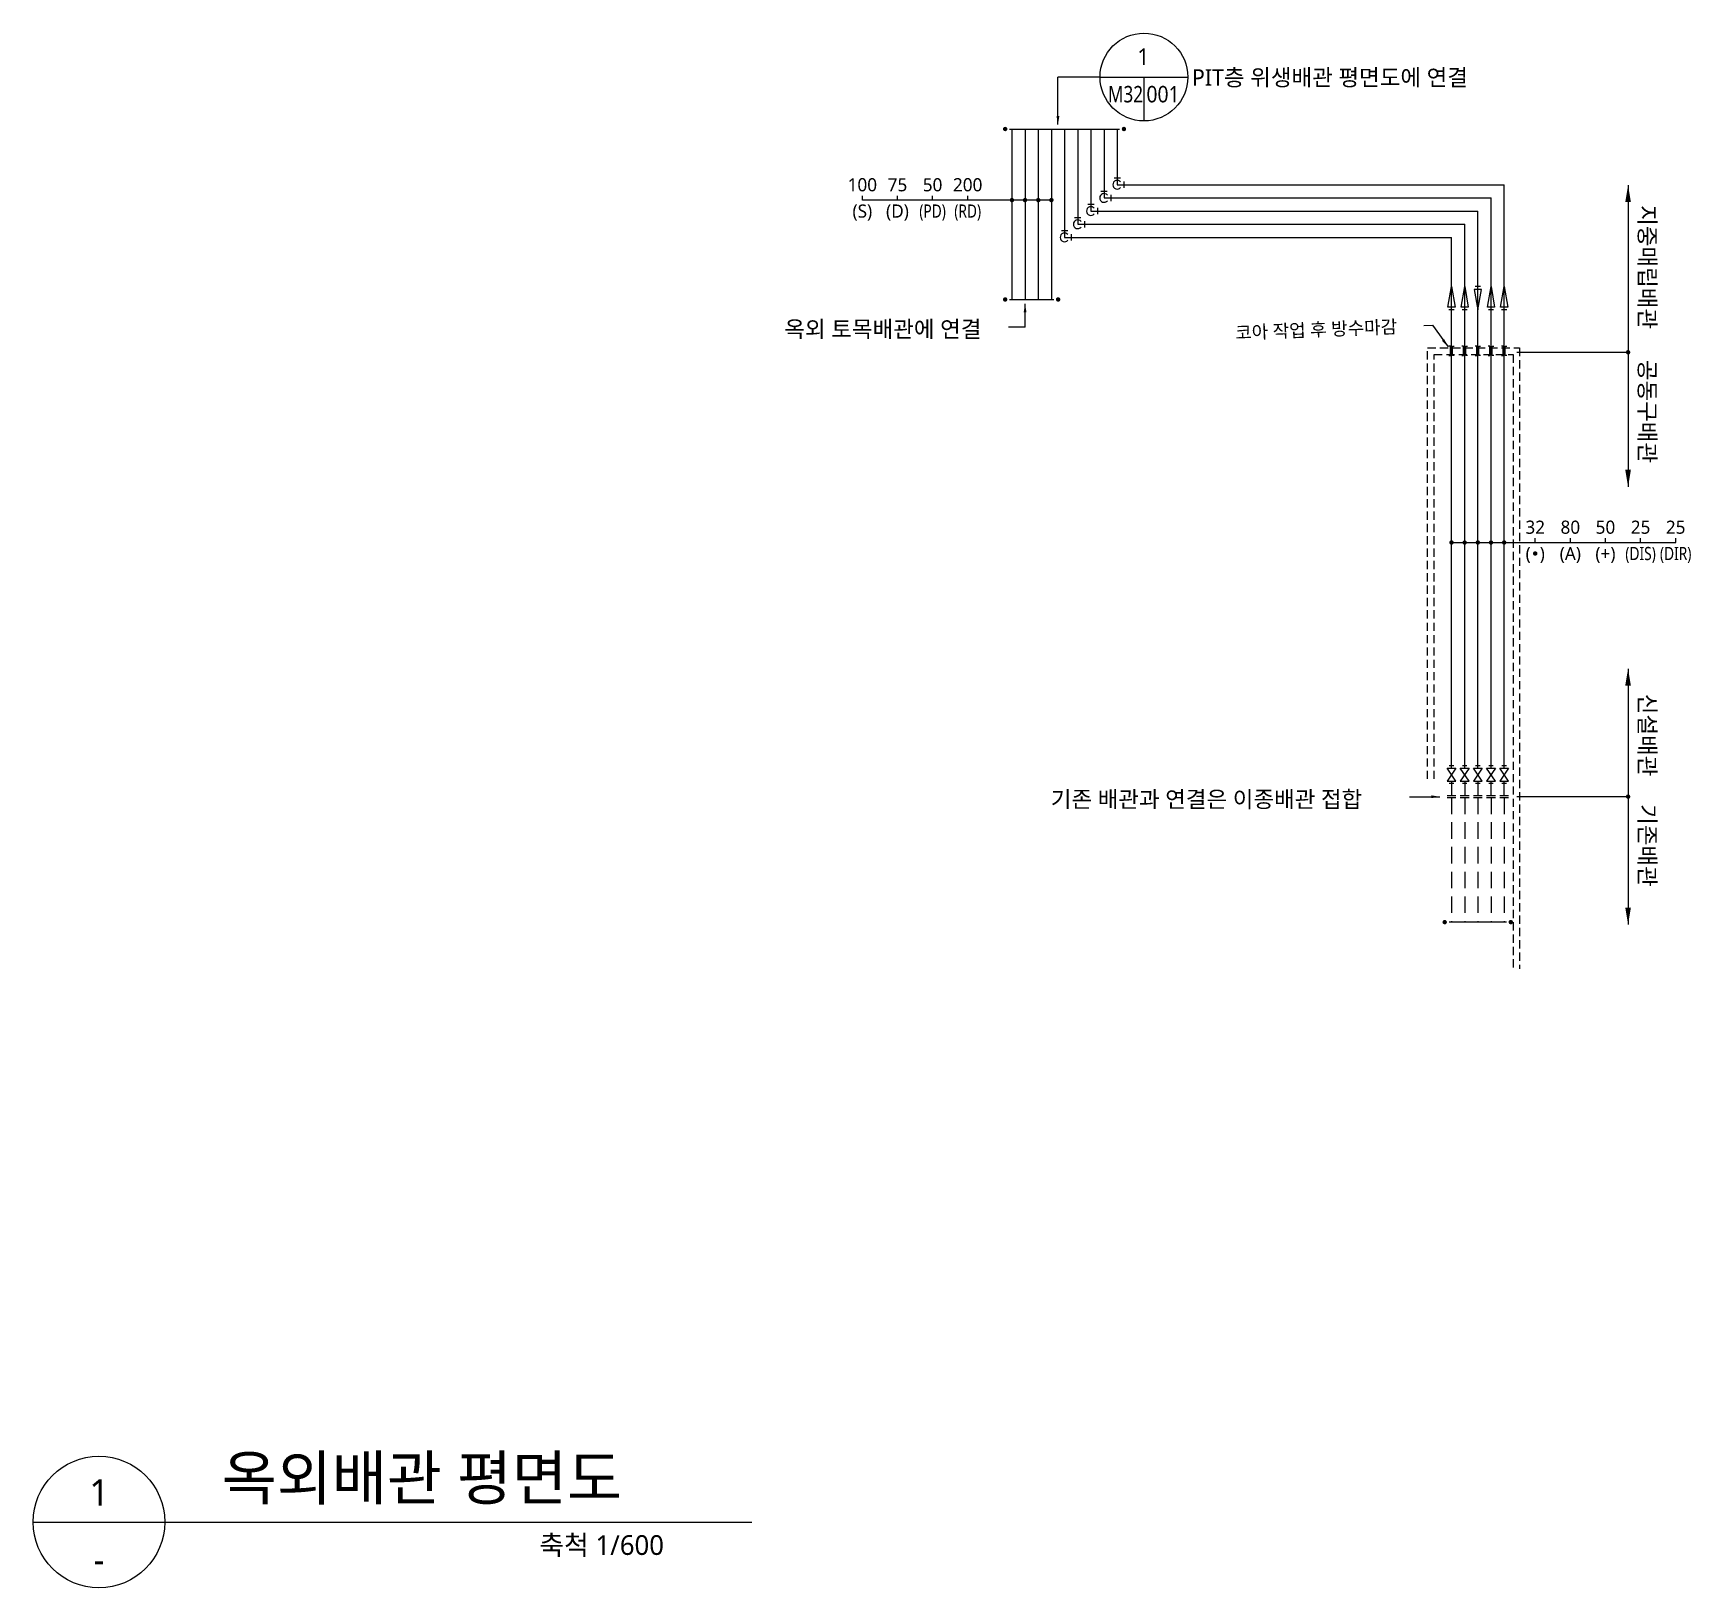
# Model space of a CAD drawing. Header units: millimetres. Extents: x 0 to 252300, y 0 to 178200.
# Drawn here: x 100709 to 176242, y 7326 to 78186 of the extents above; entities that cross this region are included whole.
import ezdxf
from ezdxf.enums import TextEntityAlignment as Align

# ---------------------------------------------------------------- set-up
doc = ezdxf.new("R2010")
doc.units = ezdxf.units.MM
doc.header["$LTSCALE"] = 300
doc.linetypes.add('HIDDEN', pattern=[0.375, 0.25, -0.125])
for name, color, linetype in [('AA-MKXS', 3, 'Continuous'), ('BA', 9, 'Continuous'), ('DI', 1, 'Continuous'), ('PIPE', 3, 'Continuous'), ('SD', 4, 'Continuous'), ('TE', 2, 'Continuous')]:
    doc.layers.add(name, color=color, linetype=linetype)
doc.styles.add('sunjin', font='')
doc.styles.add('스타일1', font='malgun.ttf')
doc.styles.get('sunjin').set_extended_font_data('Malgun Gothic')

msp = doc.modelspace()

# ---------------------------------------------------------------- texts
at = {"layer": 'AA-MKXS', "linetype": 'Continuous', "style": '스타일1'}
msp.add_text('옥외배관 평면도', height=2000, dxfattribs=at).set_placement((109301, 11340))
msp.add_text('1', height=1200, dxfattribs=at).set_placement((103719, 11075), align=Align.CENTER)
msp.add_text('축척 1/600', height=900, dxfattribs=at).set_placement((129451, 9277), align=Align.MIDDLE_RIGHT)
at = {"layer": 'AA-MKXS', "style": '스타일1'}
msp.add_text('-', height=1200, dxfattribs=at).set_placement((103709, 8612), align=Align.MIDDLE)
at = {"layer": 'TE', "style": 'sunjin'}
msp.add_text('1', height=750, dxfattribs=at).set_placement((151295, 77116), align=Align.MIDDLE)
for s, p in [('PIT층 위생배관 평면도에 연결', (153505, 76166)), ('옥외 토목배관에 연결', (134938, 64698)), ('기존 배관과 연결은 이종배관 접합', (147077, 43272))]:
    msp.add_text(s, height=750, dxfattribs=at).set_placement(p, align=Align.MIDDLE_LEFT)
for s, width, p in [('M32', 0.8, (150481, 75405)), ('001', 0.9, (152191, 75405))]:
    msp.add_text(s, height=750, dxfattribs=dict(at, width=width)).set_placement(p, align=Align.MIDDLE)
for s, p in [('100', (138491, 71276)), ('75', (140091, 71276)), ('50', (141691, 71276)), ('200', (143291, 71276)), ('(S)', (138491, 70077)), ('(D)', (140091, 70077)), ('32', (169151, 55669)), ('80', (170751, 55669)), ('50', (172351, 55669)), ('25', (173951, 55669)), ('25', (175551, 55669)), ('(  )', (169151, 54469)), ('(A)', (170751, 54469)), ('(+)', (172351, 54469))]:
    msp.add_text(s, height=600, dxfattribs=at).set_placement(p, align=Align.MIDDLE_CENTER)
at = {"layer": 'TE', "style": 'sunjin', "width": 0.8}
for s, p in [('(PD)', (141691, 70077)), ('(RD)', (143291, 70077)), ('(DIS)', (173951, 54469)), ('(DIR)', (175551, 54469))]:
    msp.add_text(s, height=600, dxfattribs=at).set_placement(p, align=Align.MIDDLE_CENTER)
at = {"layer": 'TE', "style": 'sunjin'}
for s, height, rotation, p in [('지중매립배관', 750, 270, (174260, 70347)), ('코아 작업 후 방수마감', 600, 2.24572, (155479, 64530)), ('공동구배관', 750, 270, (174260, 63299)), ('신설배관', 750, 270, (174260, 48078)), ('기존배관', 750, 270, (174260, 43047))]:
    msp.add_text(s, height=height, rotation=rotation, dxfattribs=at).set_placement(p, align=Align.MIDDLE_LEFT)

# ---------------------------------------------------------------- blocks, each defined once
blk = doc.blocks.new('A$C4AF750F6')
at = {"layer": 'PIPE', "color": 2}
for p, q in [((1.5, 4), (0.5, 4)), ((1.5, 0), (0.5, 0))]:
    blk.add_line(p, q, dxfattribs=at)
blk.add_lwpolyline([(0, 0.5), (2, 0.5), (0, 3.5), (2, 3.5)], close=True, dxfattribs=at)
blk = doc.blocks.new('A$C1AEA35FA')
at = {"layer": 'PIPE', "color": 2}
blk.add_line((0, 0.22), (0, 1.42), dxfattribs=at)
blk.add_lwpolyline([(0.62, 1.65), (5.32, 0.82), (0.62, 0)], close=True, dxfattribs=at)

# ---------------------------------------------------------------- linework, layer by layer
at = {"layer": 'AA-MKXS', "color": 7}
msp.add_line((100709, 10327), (133460, 10327), dxfattribs=at)
msp.add_circle((103709, 10327), 3000, dxfattribs=at)
at = {"layer": 'BA', "linetype": 'HIDDEN', "ltscale": 5}
for p, q in [((164242, 44192), (164242, 63842)), ((164242, 63842), (168442, 63842)), ((164542, 44192), (164542, 63542)), ((164542, 63542), (168142, 63542)), ((168142, 63542), (168142, 35418)), ((168442, 63842), (168442, 35542))]:
    msp.add_line(p, q, dxfattribs=at)
at = {"layer": 'DI'}
for p, q in [((138491, 70576), (138491, 70776)), ((147106, 70576), (138491, 70576)), ((140091, 70576), (140091, 70776)), ((141691, 70576), (141691, 70776)), ((143291, 70576), (143291, 70776)), ((169151, 54969), (169151, 55169)), ((170751, 54969), (170751, 55169)), ((172351, 54969), (172351, 55169)), ((173951, 54969), (173951, 55169)), ((175551, 54969), (175551, 55169)), ((165336, 54969), (175551, 54969))]:
    msp.add_line(p, q, dxfattribs=at)
at = {"layer": 'DI', "const_width": 100}
for points in [[(145306, 70526, -1), (145306, 70626, -1)], [(145906, 70526, -1), (145906, 70626, -1)], [(146506, 70526, -1), (146506, 70626, -1)], [(147106, 70526, -1), (147106, 70626, -1)], [(173332, 63641, -1), (173432, 63641, -1)], [(165336, 54919, 1), (165336, 55019, 1)], [(165936, 54919, 1), (165936, 55019, 1)], [(166536, 54919, 1), (166536, 55019, 1)], [(167136, 54919, 1), (167136, 55019, 1)], [(167736, 54919, 1), (167736, 55019, 1)], [(173332, 43389, -1), (173432, 43389, -1)]]:
    msp.add_lwpolyline(points, format="xyb", close=True, dxfattribs=at)
at = {"layer": 'PIPE'}
for p, q in [((147706, 73817), (147706, 68876)), ((148306, 73817), (148306, 69476)), ((148906, 73817), (148906, 70076)), ((149506, 73817), (149506, 70676)), ((150106, 73817), (150106, 71276)), ((150106, 71276), (167736, 71276)), ((167736, 44691), (167736, 71276)), ((149506, 70676), (167136, 70676)), ((167136, 44691), (167136, 70676)), ((148906, 70076), (166536, 70076)), ((166536, 44691), (166536, 70076)), ((147706, 68876), (165336, 68876)), ((148306, 69476), (165936, 69476)), ((165336, 44691), (165336, 68876)), ((165936, 44691), (165936, 69476)), ((165336, 44091), (165336, 43443)), ((165936, 44091), (165936, 43443)), ((166536, 44091), (166536, 43443)), ((167136, 43443), (167136, 44091)), ((167736, 43443), (167736, 44091))]:
    msp.add_line(p, q, dxfattribs=at)
at = {"layer": 'PIPE', "color": 2}
for p, q in [((150248, 71576), (149963, 71576)), ((150406, 71419), (150406, 71134)), ((149048, 70376), (148763, 70376)), ((149648, 70976), (149363, 70976)), ((149806, 70819), (149806, 70534)), ((148448, 69776), (148163, 69776)), ((148606, 69619), (148606, 69334)), ((149206, 70219), (149206, 69934)), ((147848, 69176), (147563, 69176)), ((148006, 69019), (148006, 68734)), ((165136, 43443), (165536, 43443)), ((165136, 43343), (165536, 43343)), ((165736, 43443), (166136, 43443)), ((165736, 43343), (166136, 43343)), ((166336, 43443), (166736, 43443)), ((166336, 43343), (166736, 43343)), ((166936, 43443), (167336, 43443)), ((166936, 43343), (167336, 43343)), ((167536, 43443), (167936, 43443)), ((167536, 43343), (167936, 43343))]:
    msp.add_line(p, q, dxfattribs=at)
at = {"layer": 'PIPE', "color": 6, "linetype": 'HIDDEN', "ltscale": 10}
for p, q in [((165336, 43343), (165336, 37668)), ((165936, 43343), (165936, 37668)), ((166536, 43343), (166536, 37668)), ((167136, 43343), (167136, 37668)), ((167736, 43343), (167736, 37668))]:
    msp.add_line(p, q, dxfattribs=at)
at = {"layer": 'PIPE', "color": 2}
for points in [[(165211, 63489), (165286, 63489), (165286, 63921), (165211, 63921)], [(165461, 63489), (165386, 63489), (165386, 63921), (165461, 63921)], [(165811, 63489), (165886, 63489), (165886, 63921), (165811, 63921)], [(166061, 63489), (165986, 63489), (165986, 63921), (166061, 63921)], [(166411, 63489), (166486, 63489), (166486, 63921), (166411, 63921)], [(166661, 63489), (166586, 63489), (166586, 63921), (166661, 63921)], [(167011, 63489), (167086, 63489), (167086, 63921), (167011, 63921)], [(167261, 63489), (167186, 63489), (167186, 63921), (167261, 63921)], [(167611, 63489), (167686, 63489), (167686, 63921), (167611, 63921)], [(167861, 63489), (167786, 63489), (167786, 63921), (167861, 63921)]]:
    msp.add_lwpolyline(points, dxfattribs=at)
for centre in [(150106, 71276), (148906, 70076), (149506, 70676), (148306, 69476), (147706, 68876)]:
    msp.add_arc(centre, 200, 39.54059, 320.45941, dxfattribs=at)
at = {"layer": 'SD'}
for p, q in [((145306, 73817), (145306, 66048)), ((145906, 73817), (145906, 66048)), ((146506, 73817), (146506, 66048)), ((147106, 73817), (147106, 66048))]:
    msp.add_line(p, q, dxfattribs=at)
at = {"layer": 'TE', "color": 1}
for p, q in [((149322, 76186), (147403, 76186)), ((147403, 74017), (147403, 76186)), ((145200, 73817), (150212, 73817)), ((173382, 71261), (173382, 57513)), ((145200, 66048), (147212, 66048)), ((145906, 64782), (145906, 65848)), ((145906, 64782), (145154, 64782)), ((164070, 64866), (164470, 64882)), ((164470, 64882), (165180, 63888)), ((168316, 63641), (173382, 63641)), ((173382, 49220), (173382, 37558)), ((163424, 43383), (164801, 43383)), ((168316, 43389), (173382, 43389)), ((167837, 37668), (165225, 37668))]:
    msp.add_line(p, q, dxfattribs=at)
at = {"layer": 'TE'}
for p, q in [((149322, 76186), (153322, 76186)), ((151322, 76186), (151322, 74186))]:
    msp.add_line(p, q, dxfattribs=at)
at = {"layer": 'TE', "color": 1, "const_width": 100}
for points in [[(144950, 73817, -1), (145050, 73817, -1)], [(150462, 73817, 1), (150362, 73817, 1)], [(144950, 66048, -1), (145050, 66048, -1)], [(147462, 66048, 1), (147362, 66048, 1)], [(164975, 37668, 1), (165075, 37668, 1)], [(168087, 37668, -1), (167987, 37668, -1)]]:
    msp.add_lwpolyline(points, format="xyb", close=True, dxfattribs=at)
at = {"layer": 'TE', "const_width": 100}
msp.add_lwpolyline([(169101, 54469, 1), (169201, 54469, 1)], format="xyb", close=True, dxfattribs=at)
at = {"layer": 'TE'}
msp.add_circle((151322, 76186), 2000, dxfattribs=at)
at = {"layer": 'TE', "color": 1}
for points in [[(147338, 74406), (147468, 74406), (147403, 74017)], [(173252, 70484), (173511, 70484), (173382, 71261)], [(145970, 65459), (145841, 65459), (145906, 65848)], [(164901, 64166), (165007, 64242), (165180, 63888)], [(173252, 58290), (173511, 58290), (173382, 57513)], [(173252, 48442), (173511, 48442), (173382, 49220)], [(164412, 43448), (164412, 43318), (164801, 43383)], [(173252, 38335), (173511, 38335), (173382, 37558)]]:
    msp.add_solid(points, dxfattribs=at)

# ---------------------------------------------------------------- block references
at = {"layer": 'PIPE', "yscale": 200, "zscale": 200}
for p, xscale, rotation in [((165501, 65568), 200, 90), ((166101, 65568), 200, 90), ((166701, 66633), -200, 89.99999999999991), ((167301, 65568), 200, 90), ((167901, 65568), 200, 90)]:
    msp.add_blockref('A$C1AEA35FA', p, dxfattribs=dict(at, xscale=xscale, rotation=rotation))
at = {"layer": 'PIPE', "xscale": 200, "yscale": 200, "zscale": 200}
for p in [(165136, 43991), (165736, 43991), (166336, 43991), (166936, 43991), (167536, 43991)]:
    msp.add_blockref('A$C4AF750F6', p, dxfattribs=at)

msp.set_redraw_order([(e.dxf.handle, doc.entitydb.next_handle()) for e in msp.query("TEXT MTEXT ATTDEF DIMENSION ARC_DIMENSION")])  # texts and dimensions are drawn at this point

doc.saveas('drawing.dxf')
